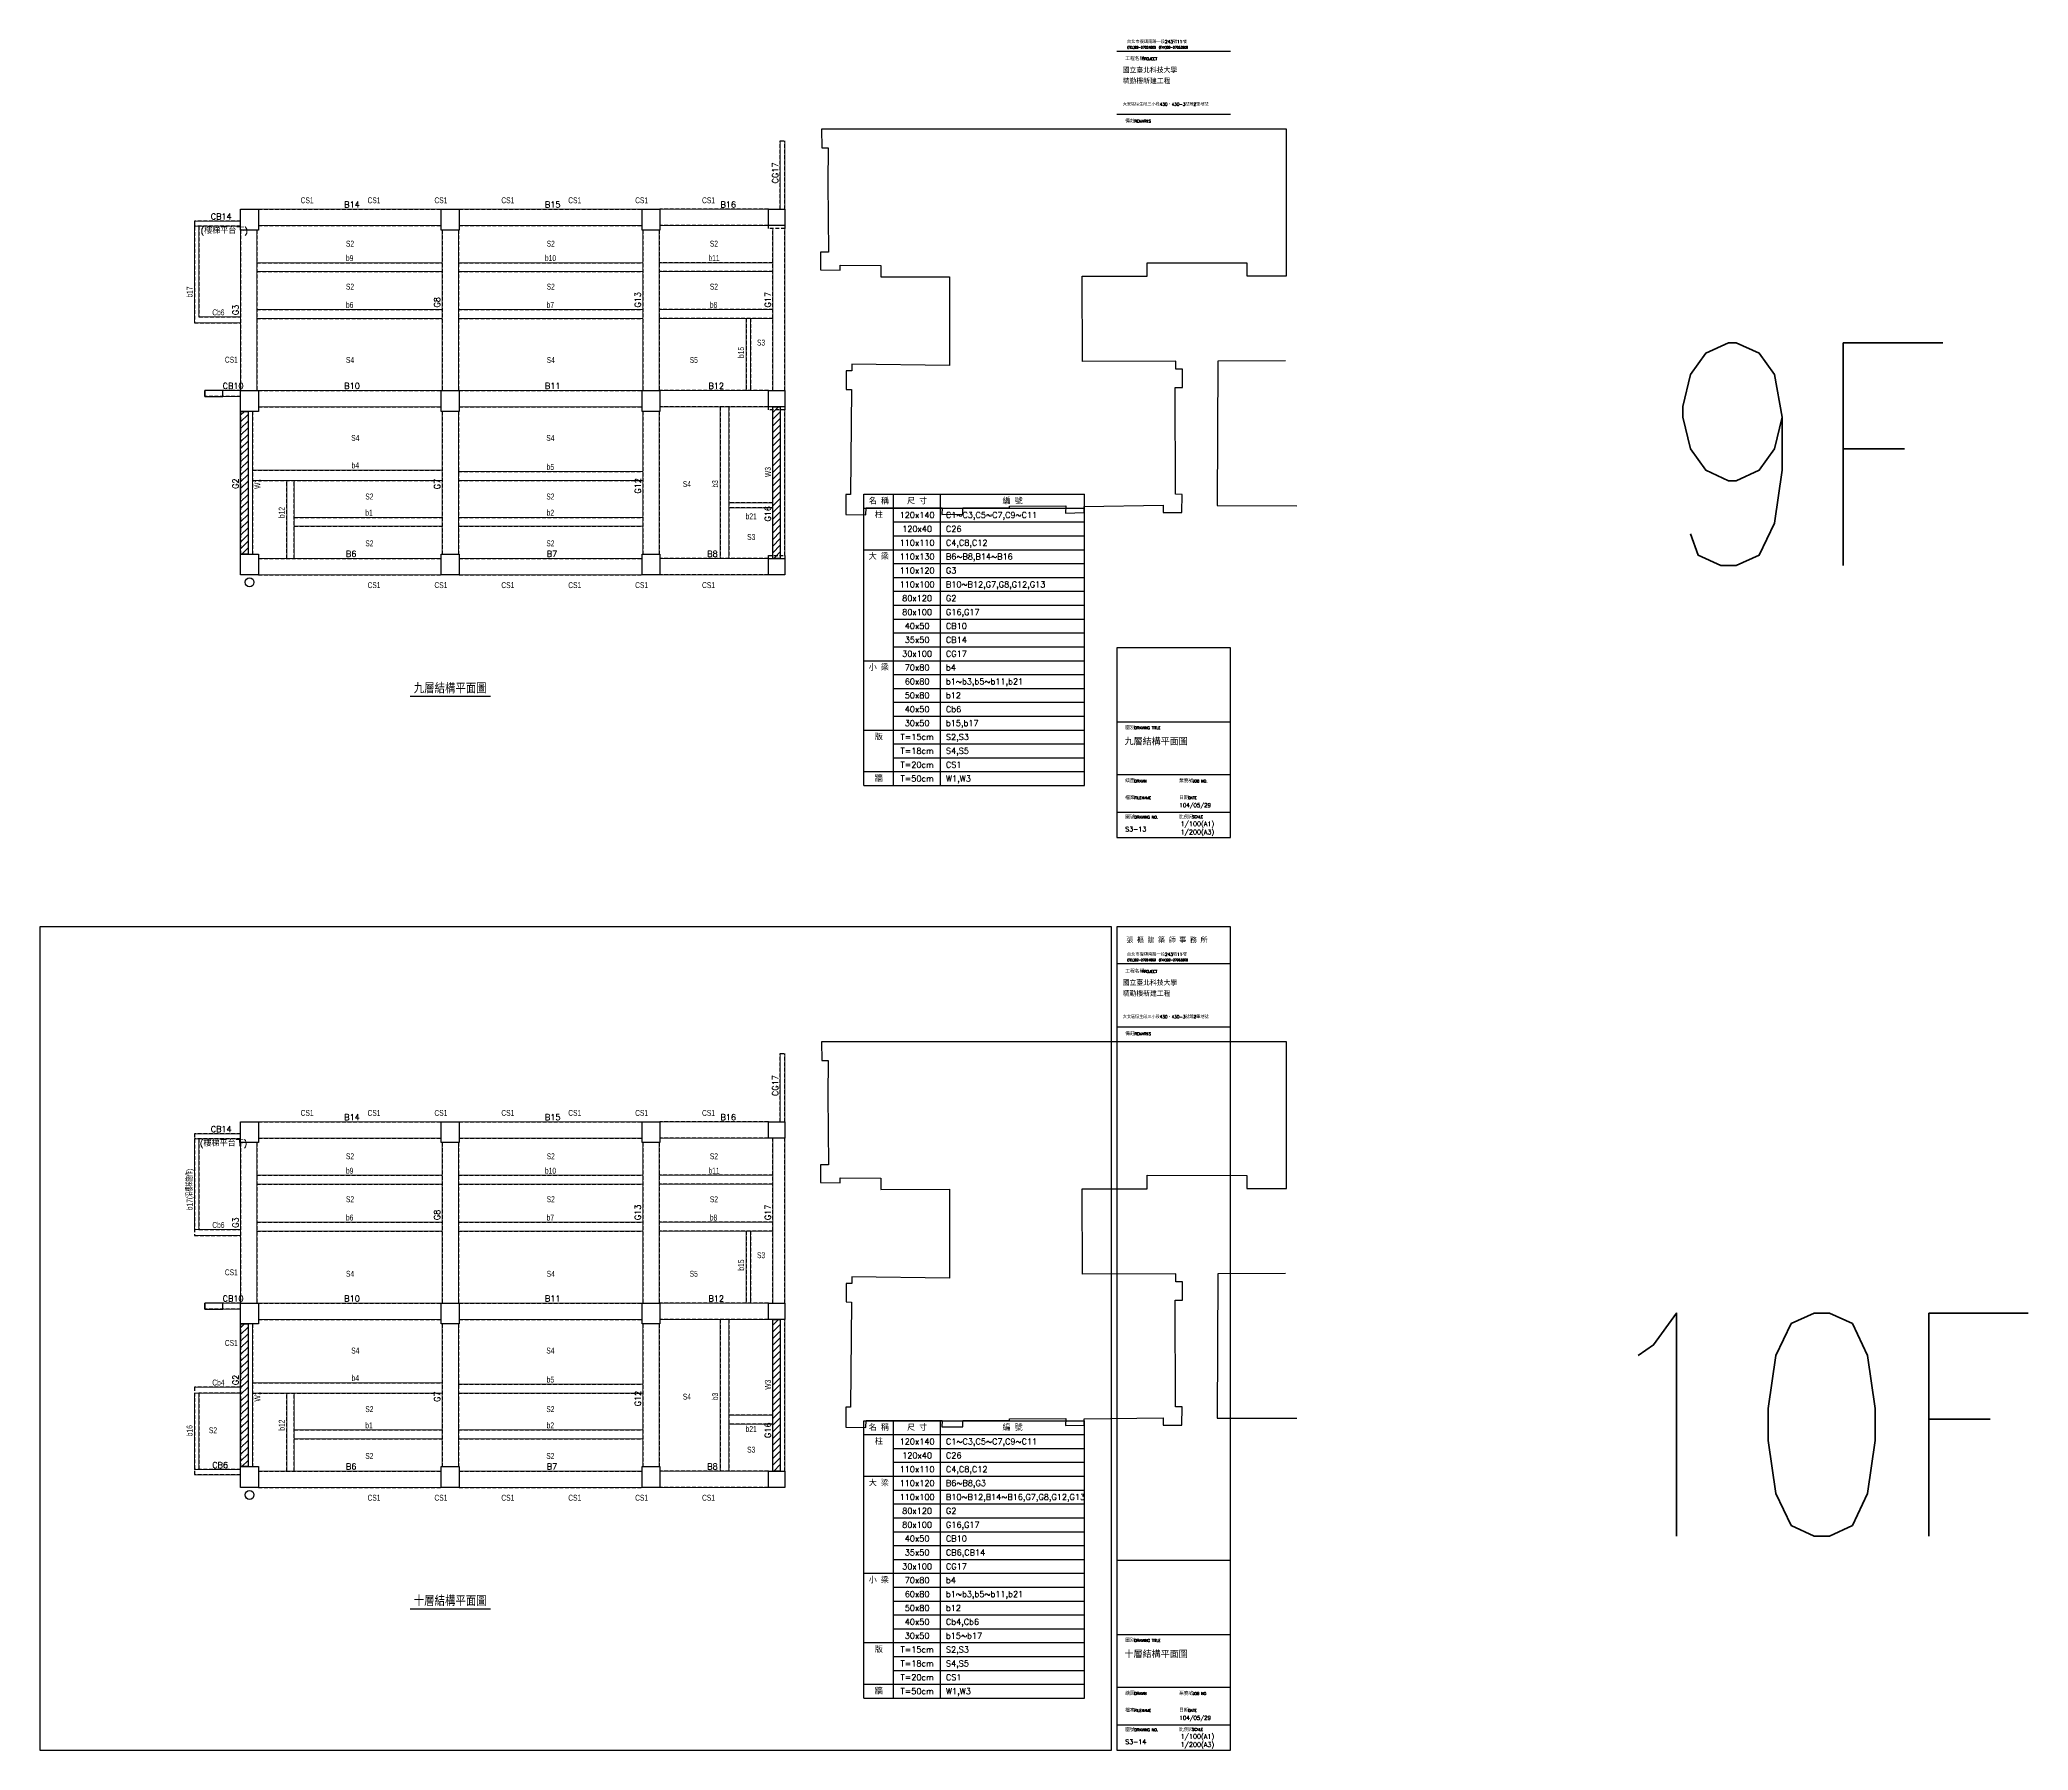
# Model space of a CAD drawing. Header units: millimetres. Extents: x 300 to 13675, y 37140 to 48648.
import ezdxf
from ezdxf.enums import TextEntityAlignment as Align

# ---------------------------------------------------------------- set-up
doc = ezdxf.new("R2010")
doc.units = ezdxf.units.MM
doc.header["$LTSCALE"] = 100
doc.linetypes.add('CENTER', pattern=[2, 1.25, -0.25, 0.25, -0.25])
doc.linetypes.add('HIDDEN', pattern=[0.375, 0.25, -0.125])
for name, color, linetype in [('0-BEAM01', 4, 'HIDDEN'), ('0-BEAM02', 241, 'HIDDEN'), ('0-COL', 2, 'Continuous'), ('0-COL0', 7, 'HIDDEN'), ('0-HATCH', 9, 'Continuous'), ('0-NOTES', 7, 'Continuous'), ('0-TEXT01', 4, 'Continuous'), ('0-TEXT02', 241, 'Continuous'), ('0-TEXTN', 4, 'Continuous'), ('0-TEXTS', 60, 'Continuous'), ('0-TEXTW', 3, 'Continuous'), ('0-WALL', 7, 'HIDDEN'), ('0-施工圖框$0$TEXT-圖框', 3, 'Continuous'), ('0-施工圖框$0$圖框', 7, 'Continuous'), ('CTEXT', 7, 'Continuous'), ('TEXT-標題', 3, 'Continuous'), ('TITLE', 7, 'Continuous')]:
    doc.layers.add(name, color=color, linetype=linetype)
for name, color, linetype, lineweight in [('RA-Beam-Edge2D', 65, 'Continuous', 15), ('RA-Beam-Name', 2, 'CENTER', 0), ('RA-Floor-Origin', 3, 'Continuous', 30)]:
    doc.layers.add(name, color=color, linetype=linetype, lineweight=lineweight)
doc.layers.add('鄰房', color=2, linetype='Continuous', plot=False)
doc.styles.add('0-施工圖框$0$TXT', font='romans.shx', dxfattribs={"bigfont": 'chineset.shx'})
doc.styles.add('3-AUCAD', font='aucad.shx', dxfattribs={"width": 0.67, "height": 30, "bigfont": 'single.shx'})
doc.styles.add('CHINA', font='romans.shx', dxfattribs={"width": 0.8, "bigfont": 'china.shx'})

msp = doc.modelspace()

# ---------------------------------------------------------------- hatches: boundary and pattern name
at = {"layer": '0-HATCH'}
h = msp.add_hatch(dxfattribs=at)
h.set_pattern_fill('ANSI31', color=256, scale=10, style=0)
h.set_pattern_definition([(45, (0.0002055277510066844, -56871.00525356651), (-22.45064030267288, 22.45064030267288), [])])
h.paths.add_polyline_path([(1700.778589799527, 45187.95020302811), (1650.778586580876, 45187.95020302811), (1650.778586580876, 46147.95013340989), (1700.778589799527, 46147.95013340989)])
h = msp.add_hatch(dxfattribs=at)
h.set_pattern_fill('ANSI31', color=256, scale=10, style=0)
h.set_pattern_definition([(45, (-30.00000118115622, -56871.005252136), (-22.45064030267288, 22.45064030267288), [])])
h.paths.add_polyline_path([(5280.778383150223, 45157.95012864152), (5230.778379931572, 45157.95012864152), (5230.778377380494, 46177.95013340989), (5280.778380599145, 46177.95013340989)])
h = msp.add_hatch(dxfattribs=at)
h.set_pattern_fill('ANSI31', color=256, scale=10, style=0)
h.set_pattern_definition([(45, (0.0002055876048530081, -63011.00525057822), (-22.45064030267288, 22.45064030267288), [])])
h.paths.add_polyline_path([(1700.77858985938, 39047.95020601641), (1650.77858664073, 39047.95020601641), (1650.77858664073, 40007.95013639818), (1700.77858985938, 40007.95013639818)])
h = msp.add_hatch(dxfattribs=at)
h.set_pattern_fill('ANSI31', color=256, scale=10, style=0)
h.set_pattern_definition([(45, (-30.00000112130238, -63011.0052491477), (-22.45064030267288, 22.45064030267288), [])])
h.paths.add_polyline_path([(5280.778383210077, 39017.95013162981), (5230.778379991426, 39017.95013162981), (5230.778377440348, 40037.95013639818), (5280.778380658999, 40037.95013639818)])

# ---------------------------------------------------------------- linework, layer by layer
at = {"layer": '0-BEAM01'}
for p, q in [((5280.778383079682, 47507.95012531013), (5280.778383139287, 47967.95012769431)), ((5280.778383139286, 47967.95012769173), (5310.778383130457, 47967.95012768784)), ((5310.778383079682, 47507.95012530365), (5310.778383139287, 47967.95012768784)), ((1770.778383079683, 47507.95013340989), (3000.778383079683, 47507.95013340989)), ((3120.778383079683, 47507.95013340989), (4350.778383079682, 47507.95013340989)), ((5200.778383079682, 47507.95012530365), (4470.778383079682, 47507.95012530365)), ((1650.776751815919, 47427.94990738906), (1340.776746451501, 47427.94990548171)), ((1650.776752034795, 47392.94990738906), (1340.776746670377, 47392.94990548171)), ((1650.778383079683, 47367.95013340989), (1650.778383079683, 46287.95013944138)), ((1760.778383079683, 47367.95013340989), (1760.778383079683, 46287.95013944138)), ((1770.778383079683, 47397.95013340989), (3000.778383079683, 47397.95013340989)), ((3005.778383079683, 47367.95013340989), (3005.778383079683, 46287.95013340989)), ((3115.778383079683, 47367.95013340989), (3115.778383079683, 46287.95013340989)), ((3120.778383079683, 47397.95013340989), (4350.778383079682, 47397.95013340989)), ((4355.778383079682, 47367.95013340989), (4355.778383079682, 46287.95013340989)), ((4465.778383079682, 47367.95013340989), (4465.778383079682, 46287.95013340989)), ((5200.778383079682, 47397.95012530365), (4470.778383079682, 47397.95012530365)), ((5230.778383079682, 46287.95013340988), (5230.778383079682, 47377.95013349239)), ((5310.778383079534, 46287.95013340988), (5310.778383068739, 47377.95013349239)), ((1650.778375390684, 46287.95013340988), (1410.799647871171, 46287.95013115878)), ((1770.778383079683, 46287.95013340989), (3000.778383079683, 46287.95013340989)), ((3120.778383079683, 46287.95013340989), (4350.778383079682, 46287.95013340989)), ((5200.778383079682, 46287.95013340988), (4470.778383079682, 46287.95013340988)), ((1650.7783757659, 46247.95013340988), (1410.799647871171, 46247.95013115878)), ((1650.778383079683, 46147.95013340989), (1650.778383079683, 45187.95012864152)), ((1730.778383079683, 46147.95013340989), (1730.778383079683, 45187.95012864152)), ((1770.778383079683, 46177.95013340989), (3000.778383079683, 46177.95013340989)), ((3005.778383079683, 46147.95013340989), (3005.778383079683, 45187.95012864152)), ((3115.778383079683, 46147.95013340989), (3115.778383079683, 45187.95012864152)), ((3120.778383079683, 46177.95013340989), (4350.778383079682, 46177.95013340989)), ((4355.778383079682, 46147.95013340989), (4355.778383079682, 45187.95012864152)), ((4465.778383079682, 46147.95013340989), (4465.778383079682, 45187.95012864152)), ((5200.778383079682, 46177.95013340988), (4470.778383079682, 46177.95013340988)), ((5230.778383139287, 45177.95012872402), (5230.778383139287, 46157.95013349239)), ((5310.778383128344, 45177.95012872402), (5310.778383068739, 46157.95013349239)), ((1770.778383143558, 45157.95012864152), (3000.778383143559, 45157.95012765942)), ((3120.778383079683, 45157.95012773521), (4350.778383079682, 45157.95012773521)), ((5200.778383093871, 45157.95012864151), (4470.778383034266, 45157.95012822712)), ((1770.778383079683, 45047.95012864152), (3000.778383079683, 45047.95012765942)), ((3120.778383079683, 45047.95012773521), (4350.778383079682, 45047.95012773521)), ((5200.778383139287, 45047.95012864151), (4470.778383079682, 45047.95012822712)), ((5280.778383079682, 41367.95012539949), (5280.778383139287, 41827.95012778368)), ((5280.778383139286, 41827.95012778109), (5310.778383130457, 41827.9501277772)), ((5310.778383079682, 41367.95012539301), (5310.778383139287, 41827.9501277772)), ((1770.778383079683, 41367.95013349925), (3000.778383079683, 41367.95013349925)), ((3120.778383079683, 41367.95013349925), (4350.778383079682, 41367.95013349925)), ((5200.778383079682, 41367.95012539301), (4470.778383079682, 41367.95012539301)), ((1650.77673751465, 41287.94990652476), (1340.776732150232, 41287.94990461741)), ((1650.776737733526, 41252.94990652476), (1340.776732369108, 41252.94990461741)), ((1650.778383079683, 41227.95013349925), (1650.778383079683, 40147.95013953075)), ((1760.778383079683, 41227.95013349925), (1760.778383079683, 40147.95013953075)), ((1770.778383079683, 41257.95013349925), (3000.778383079683, 41257.95013349925)), ((3005.778383079683, 41227.95013349925), (3005.778383079683, 40147.95013349925)), ((3115.778383079683, 41227.95013349925), (3115.778383079683, 40147.95013349925)), ((3120.778383079683, 41257.95013349925), (4350.778383079682, 41257.95013349925)), ((4355.778383079682, 41227.95013349925), (4355.778383079682, 40147.95013349925)), ((4465.778383079682, 41227.95013349925), (4465.778383079682, 40147.95013349925)), ((5200.778383079682, 41257.95012539301), (4470.778383079682, 41257.95012539301)), ((5230.778383079682, 40147.95013349925), (5230.778383079682, 41257.95012539301)), ((5310.778383079682, 40147.95013349925), (5310.778383079682, 41257.95012539301)), ((1650.778383079682, 40147.95013349925), (1410.79965556017, 40147.95013124814)), ((1770.778383079683, 40147.95013349925), (3000.778383079683, 40147.95013349925)), ((3120.778383079683, 40147.95013349925), (4350.778383079682, 40147.95013349925)), ((5200.778383079682, 40147.95013349925), (4470.778383079682, 40147.95013349925)), ((1650.778383454898, 40107.95013349925), (1410.79965556017, 40107.95013124814)), ((1650.778383079683, 40007.95013349925), (1650.778383079683, 39047.95012873088)), ((1730.778383079683, 40007.95013349925), (1730.778383079683, 39047.95012873088)), ((1770.778383079683, 40037.95013349925), (3000.778383079683, 40037.95013349925)), ((3005.778383079683, 40007.95013349925), (3005.778383079683, 39047.95012873088)), ((3115.778383079683, 40007.95013349925), (3115.778383079683, 39047.95012873088)), ((3120.778383079683, 40037.95013349925), (4350.778383079682, 40037.95013349925)), ((4355.778383079682, 40007.95013349925), (4355.778383079682, 39047.95012873088)), ((4465.778383079682, 40007.95013349925), (4465.778383079682, 39047.95012873088)), ((5200.778383079682, 40037.95013349925), (4470.778383079682, 40037.95013349925)), ((5230.778383139287, 39017.95012873087), (5230.778383139287, 40037.95013349925)), ((5310.778383139287, 39017.95012873087), (5310.778383139287, 40037.95013349925)), ((1650.778401982235, 39027.95010679636), (1340.778396617817, 39027.95010870371)), ((1650.778401732091, 38992.95010679636), (1340.778396367673, 38992.95010870371)), ((1770.778383143558, 39017.95012873088), (3000.778383143559, 39017.95012774879)), ((3120.778383079683, 39017.95012782457), (4350.778383079682, 39017.95012782457)), ((5200.778383093871, 39017.95012873087), (4470.778383034266, 39017.95012831648)), ((1770.778383079683, 38907.95012873088), (3000.778383079683, 38907.95012774879)), ((3120.778383079683, 38907.95012782457), (4350.778383079682, 38907.95012782457)), ((5200.778383139287, 38907.95012873087), (4470.778383079682, 38907.95012831648))]:
    msp.add_line(p, q, dxfattribs=at)
at = {"layer": '0-BEAM02'}
for p, q in [((1340.776745918905, 47427.94990548171), (1340.776745918905, 46742.94225760072)), ((1370.776745918905, 47392.9499056663), (1370.776745918905, 46782.94302693073)), ((1760.778383079682, 47147.95007142107), (3005.778383079683, 47147.95007142104)), ((1760.778383079682, 47087.95007142107), (3005.778383079683, 47087.95007142104)), ((3115.778383079683, 47147.9500714211), (4355.778383079682, 47147.95007142104)), ((3115.778383079683, 47087.9500714211), (4355.778383079682, 47087.95007142104)), ((5230.778383020077, 47147.95007142104), (4465.778383079682, 47147.95007142104)), ((5230.778383020077, 47087.95007142104), (4465.778383079682, 47087.95007142104)), ((1760.778383079683, 46832.95007905045), (3005.778383079683, 46832.95007905044)), ((3115.778383079683, 46832.95007905043), (4355.778383079682, 46832.95007905044)), ((5230.778383079681, 46832.9500790505), (4465.778383079682, 46832.95007905047)), ((1340.776745918905, 46742.94225760072), (1650.779152200088, 46742.95007905047)), ((1370.776745918905, 46782.94302693073), (1650.778126444279, 46782.95007903731)), ((1760.778383079683, 46772.95007905047), (3005.778383079683, 46772.95007905047)), ((3115.778383079683, 46772.95007905047), (4355.778383079682, 46772.95007905047)), ((5230.778383079682, 46772.9500790505), (4465.778383079682, 46772.95007905047)), ((5050.778393927728, 46772.95007905049), (5050.778393927728, 46287.95013340988)), ((5080.778393927729, 46772.95007905049), (5080.778393927727, 46287.95013340988)), ((4875.77839291949, 46177.95013340989), (4875.778393498506, 45157.95012615834)), ((4935.77839291949, 46177.95013340988), (4935.778393498507, 45157.95012611043)), ((1730.778384510186, 45752.95012815665), (3005.778383079683, 45752.95012815658)), ((3115.778383079683, 45742.95012815664), (4355.778383079682, 45742.95012815658)), ((1730.778384510186, 45682.9501281566), (3005.778383079683, 45682.95012815658)), ((1960.780067685758, 45157.95012848981), (1960.780067685757, 45682.95012815659)), ((2010.780067685758, 45157.95012844989), (2010.780067685757, 45682.95012815659)), ((3115.778383079683, 45682.95012815661), (4355.778383079682, 45682.95012815657)), ((5230.778139749873, 45533.45011147537), (4935.778346320639, 45533.45011147537)), ((5230.778186699824, 45499.45013913192), (4935.77839330465, 45499.45013913192)), ((2010.780067685758, 45434.61680014525), (3005.778383079683, 45434.61680014525)), ((2010.780067685758, 45374.61680014526), (3005.778383079683, 45374.61680014528)), ((3115.778383079683, 45434.61680014523), (4355.778383079682, 45434.61680014526)), ((3115.778383079683, 45374.61680014526), (4355.778383079682, 45374.61680014528)), ((1340.776745918905, 41287.94990461742), (1340.776745918905, 40602.94225769008)), ((1370.776745918905, 41252.94990480199), (1370.776745918905, 40642.94302702009)), ((1760.778383079683, 41007.95007151044), (3005.778383079682, 41007.95007151041)), ((1760.778383079683, 40947.95007151044), (3005.778383079682, 40947.9500715104)), ((3115.778383079683, 41007.95007151046), (4355.778383079682, 41007.9500715104)), ((3115.778383079683, 40947.95007151046), (4355.778383079682, 40947.9500715104)), ((5230.778383020077, 41007.95007151041), (4465.778383079682, 41007.95007151041)), ((5230.778383020077, 40947.95007151041), (4465.778383079682, 40947.95007151041)), ((1760.778383079683, 40692.95007913981), (3005.778383079683, 40692.95007913979)), ((3115.778383079683, 40692.95007913981), (4355.778383079682, 40692.95007913979)), ((5230.778383079681, 40692.95007913986), (4465.778383079682, 40692.95007913984)), ((1340.776745918905, 40602.94225769008), (1650.779152200088, 40602.95007913983)), ((1370.776745918905, 40642.94302702009), (1650.778126444279, 40642.95007912668)), ((1760.778383079683, 40632.95007913984), (3005.778383079683, 40632.95007913982)), ((3115.778383079683, 40632.95007913984), (4355.778383079682, 40632.95007913982)), ((5230.778383079682, 40632.95007913986), (4465.778383079682, 40632.95007913984)), ((5050.778393927728, 40632.95007913986), (5050.778393927728, 40147.95013349925)), ((5080.778393927729, 40632.95007913986), (5080.778393927727, 40147.95013349925)), ((4875.77839291949, 40037.95013349925), (4875.778393498506, 39017.95012624769)), ((4935.778392919489, 40037.95013349925), (4935.778393498507, 39017.95012619979)), ((1730.778384510186, 39612.95012824601), (3005.778383079683, 39612.95012824594)), ((3115.778383079683, 39602.950128246), (4355.778383079682, 39602.95012824594)), ((1650.778383079683, 39582.95012824597), (1340.778403643285, 39582.95009611642)), ((1340.778403643285, 39582.95009611643), (1340.778395561104, 38992.95010870371)), ((1370.778403183979, 39542.95009927671), (1370.778395956283, 39027.95010851914)), ((1650.778387293395, 39542.95012824597), (1370.778403183979, 39542.95009927671)), ((1730.778384510186, 39542.95012824597), (3005.778383079683, 39542.95012824595)), ((1960.780067685758, 39017.95012857917), (1960.780067685757, 39542.95012824595)), ((2010.780067685758, 39017.95012853925), (2010.780067685757, 39542.95012824595)), ((3115.778383079683, 39542.95012824597), (4355.778383079682, 39542.95012824594)), ((5230.778187477516, 39393.45012157832), (4935.778393943011, 39393.45012157832)), ((5230.778187477516, 39333.45012157832), (4935.778393977071, 39333.45012157832)), ((2010.780067685758, 39294.61680023461), (3005.778383079683, 39294.61680023462)), ((2010.780067685758, 39234.61680023462), (3005.778383079683, 39234.61680023463)), ((3115.778383079683, 39294.61680023459), (4355.778383079682, 39294.61680023462)), ((3115.778383079683, 39234.61680023462), (4355.778383079682, 39234.61680023464))]:
    msp.add_line(p, q, dxfattribs=at)
at = {"layer": '0-COL'}
for p, q in [((1410.799647871171, 46247.95013054886), (1410.799647871171, 46287.95013054886)), ((1530.799700263655, 46287.95013340988), (1410.799700263655, 46287.95013054886)), ((1410.799700263655, 46287.95013054886), (1410.799700263655, 46247.95013054886)), ((1530.799700263655, 46247.95013054886), (1530.799700263655, 46287.95013340988)), ((1410.799700263655, 46247.95013054886), (1530.799700263655, 46247.95013054886)), ((1530.778412583983, 40147.95013349925), (1410.778412583983, 40147.95013063822)), ((1410.778412583983, 40147.95013063822), (1410.778412583983, 40107.95013063822)), ((1410.79965556017, 40107.95013063822), (1410.79965556017, 40147.95013063822)), ((1530.778412583983, 40107.95013063822), (1530.778412583983, 40147.95013349925)), ((1410.778412583983, 40107.95013063822), (1530.778412583983, 40107.95013063822))]:
    msp.add_line(p, q, dxfattribs=at)
for points in [[(1770.778383079683, 47367.95013340989), (1650.778383079683, 47367.95013340989), (1650.778383079683, 47507.95013340989), (1770.778383079683, 47507.95013340989)], [(3120.778383079683, 47367.95013340989), (3000.778383079683, 47367.95013340989), (3000.778383079683, 47507.95013340989), (3120.778383079683, 47507.95013340989)], [(4470.778383079682, 47367.95013340989), (4350.778383079682, 47367.95013340989), (4350.778383079682, 47507.95013340989), (4470.778383079682, 47507.95013340989)], [(1770.778383079683, 46147.95013340989), (1650.778383079683, 46147.95013340989), (1650.778383079683, 46287.95013340989), (1770.778383079683, 46287.95013340989)], [(3120.778383079683, 46147.95013340989), (3000.778383079683, 46147.95013340989), (3000.778383079683, 46287.95013340989), (3120.778383079683, 46287.95013340989)], [(4470.778383079682, 46147.95013340989), (4350.778383079682, 46147.95013340989), (4350.778383079682, 46287.95013340989), (4470.778383079682, 46287.95013340989)], [(1770.778383079683, 45047.95012864152), (1650.778383079683, 45047.95012864152), (1650.778383079683, 45187.95012864152), (1770.778383079683, 45187.95012864152)], [(3120.778383079683, 45047.95012864152), (3000.778383079683, 45047.95012864152), (3000.778383079683, 45187.95012864152), (3120.778383079683, 45187.95012864152)], [(4470.778383079682, 45047.95012864152), (4350.778383079682, 45047.95012864152), (4350.778383079682, 45187.95012864152), (4470.778383079682, 45187.95012864152)], [(1770.778383079683, 41227.95013349925), (1650.778383079683, 41227.95013349925), (1650.778383079683, 41367.95013349925), (1770.778383079683, 41367.95013349925)], [(3120.778383079683, 41227.95013349925), (3000.778383079683, 41227.95013349925), (3000.778383079683, 41367.95013349925), (3120.778383079683, 41367.95013349925)], [(4470.778383079682, 41227.95013349925), (4350.778383079682, 41227.95013349925), (4350.778383079682, 41367.95013349925), (4470.778383079682, 41367.95013349925)], [(1770.778383079683, 40007.95013349925), (1650.778383079683, 40007.95013349925), (1650.778383079683, 40147.95013349925), (1770.778383079683, 40147.95013349925)], [(3120.778383079683, 40007.95013349925), (3000.778383079683, 40007.95013349925), (3000.778383079683, 40147.95013349925), (3120.778383079683, 40147.95013349925)], [(4470.778383079682, 40007.95013349925), (4350.778383079682, 40007.95013349925), (4350.778383079682, 40147.95013349925), (4470.778383079682, 40147.95013349925)], [(1770.778383079683, 38907.95012873088), (1650.778383079683, 38907.95012873088), (1650.778383079683, 39047.95012873088), (1770.778383079683, 39047.95012873088)], [(3120.778383079683, 38907.95012873088), (3000.778383079683, 38907.95012873088), (3000.778383079683, 39047.95012873088), (3120.778383079683, 39047.95012873088)], [(4470.778383079682, 38907.95012873088), (4350.778383079682, 38907.95012873088), (4350.778383079682, 39047.95012873088), (4470.778383079682, 39047.95012873088)]]:
    msp.add_lwpolyline(points, close=True, dxfattribs=at)
for points in [[(5200.778383079682, 47397.95012530365), (5200.778383079682, 47507.95012530365), (5310.778383079682, 47507.95012530365), (5310.778383079682, 47397.95012530365), (5200.778383079682, 47397.95012530365)], [(5200.778383377706, 46177.95013340988), (5200.778383377706, 46287.95013340988), (5310.778383377706, 46287.95013340988), (5310.778383377706, 46177.95013340988), (5200.778383377706, 46177.95013340988)], [(5200.778383139287, 45047.95012864152), (5200.778383139287, 45157.95012864152), (5310.778383139287, 45157.95012864152), (5310.778383139287, 45047.95012864152), (5200.778383139287, 45047.95012864152)], [(5200.778383079682, 41257.95012539302), (5200.778383079682, 41367.95012539302), (5310.778383079682, 41367.95012539302), (5310.778383079682, 41257.95012539302), (5200.778383079682, 41257.95012539302)], [(5200.778383079682, 40037.95013349925), (5200.778383079682, 40147.95013349925), (5310.778383079682, 40147.95013349925), (5310.778383079682, 40037.95013349925), (5200.778383079682, 40037.95013349925)], [(5200.778383199141, 38907.95013162981), (5200.778383199141, 39017.95013162981), (5310.778383199141, 39017.95013162981), (5310.778383199141, 38907.95013162981), (5200.778383199141, 38907.95013162981)]]:
    msp.add_lwpolyline(points, dxfattribs=at)
at = {"layer": '0-COL0'}
for points in [[(5200.778383068739, 47377.95013349239), (5200.778383079682, 47507.95012530365), (5310.778383079682, 47507.95012530365), (5310.778383068739, 47377.95013349239), (5200.778383068739, 47377.95013349239)], [(5200.778383068739, 46157.95013349239), (5200.778383377706, 46287.95013340988), (5310.778383079682, 46287.95013340988), (5310.778383068739, 46157.95013349239), (5200.778383068739, 46157.95013349239)], [(5200.778383139287, 45047.95012864152), (5200.778383128344, 45177.95012872402), (5310.778383128344, 45177.95012872402), (5310.778383139287, 45047.95012864152), (5200.778383139287, 45047.95012864152)]]:
    msp.add_lwpolyline(points, dxfattribs=at)
at = {"layer": '0-NOTES'}
for p, q in [((5843.752125758627, 43630.44242517772), (5843.75212575854, 45590.44242470055)), ((5843.75212575854, 45590.44242470055), (7327.558321214653, 45590.44242470055)), ((5843.75212575854, 45497.10909136724), (7327.558321214653, 45497.10909136724)), ((6043.434247615405, 43630.44242517772), (6043.434247615319, 45590.44242470055)), ((6359.232813632938, 43630.44242517772), (6359.23281363291, 45590.44242470055)), ((7327.558321214601, 43630.44242516315), (7327.558321214653, 45590.44242470055)), ((5843.752125758519, 45217.10909136407), (7327.558321214646, 45217.10909136407)), ((5843.752125758519, 44470.44242462617), (7327.558321214588, 44470.44242462617)), ((5843.752125758403, 44003.77575793029), (7327.558321214487, 44003.77575792981)), ((5843.752125758422, 43723.77575779656), (7327.558321214506, 43723.77575779608)), ((5843.752125758627, 43630.44242517772), (7327.558321214594, 43630.4424251777)), ((5843.752125758627, 37490.44242526708), (5843.752125758533, 39357.10909135098)), ((5843.752125758533, 39357.10909135098), (7327.558321214646, 39357.10909135098)), ((6043.434247615405, 37490.44242526708), (6043.434247615312, 39357.10909135098)), ((6359.232813632938, 37490.44242526708), (6359.232813632902, 39357.10909135098)), ((7327.558321214601, 37490.44242525251), (7327.558321214646, 39357.10909135098)), ((5843.752125758533, 39263.77575801767), (7327.558321214646, 39263.77575801767)), ((5843.752125758511, 38983.7757580145), (7327.558321214638, 38983.7757580145)), ((5843.752125758519, 38330.44242471553), (7327.558321214588, 38330.44242471553)), ((5843.752125758403, 37863.77575801966), (7327.558321214487, 37863.77575801918)), ((5843.752125758422, 37583.77575788592), (7327.558321214506, 37583.77575788544)), ((5843.752125758627, 37490.44242526708), (7327.558321214594, 37490.44242526707))]:
    msp.add_line(p, q, dxfattribs=at)
at = {"layer": '0-NOTES', "color": 3}
for p, q in [((6043.434247615402, 45403.77575800147), (7327.558321214744, 45403.77575800147)), ((6043.434247615406, 45310.44242468277), (7327.558321214748, 45310.44242468277)), ((6043.434247615347, 45123.77575792513), (7327.558321214634, 45123.77575792513)), ((6043.4342476153, 45030.44242463124), (7327.558321214634, 45030.44242463124)), ((6043.434247615335, 44937.10909119231), (7327.558321214622, 44937.10909119231)), ((6043.434247615288, 44843.77575789842), (7327.558321214622, 44843.77575789842)), ((6043.434247615227, 44750.44242460452), (7327.558321214568, 44750.44242460452)), ((6043.434247615194, 44657.10909131063), (7327.558321214536, 44657.10909131063)), ((6043.434247615237, 44563.7757579684), (7327.558321214578, 44563.7757579684)), ((6043.434247615308, 44377.10909128394), (7327.558321214649, 44377.10909128394)), ((6043.434247615319, 44283.7757579417), (7327.55832121466, 44283.7757579417)), ((6043.434247615337, 44190.44242459055), (7327.558321214678, 44190.44242459055)), ((6043.434247615362, 44097.10909123939), (7327.558321214704, 44097.10909123939)), ((6043.434247615298, 43910.4424246302), (7327.558321214552, 43910.44242463019)), ((6043.434247615296, 43817.10909133057), (7327.55832121455, 43817.10909133056)), ((6043.434247615467, 39170.4424246519), (7327.558321214809, 39170.4424246519)), ((6043.434247615399, 39077.1090913332), (7327.55832121474, 39077.1090913332)), ((6043.43424761534, 38890.44242457557), (7327.558321214627, 38890.44242457557)), ((6043.434247615292, 38797.10909128167), (7327.558321214627, 38797.10909128167)), ((6043.434247615291, 38703.77575798778), (7327.558321214626, 38703.77575798778)), ((6043.434247615227, 38610.44242469389), (7327.558321214568, 38610.44242469389)), ((6043.434247615194, 38517.10909139999), (7327.558321214536, 38517.10909139999)), ((6043.434247615237, 38423.77575805777), (7327.558321214578, 38423.77575805777)), ((6043.434247615308, 38237.1090913733), (7327.558321214649, 38237.1090913733)), ((6043.434247615319, 38143.77575803106), (7327.55832121466, 38143.77575803106)), ((6043.434247615337, 38050.44242467991), (7327.558321214678, 38050.44242467991)), ((6043.434247615362, 37957.10909132876), (7327.558321214704, 37957.10909132876)), ((6043.434247615298, 37770.44242471956), (7327.558321214552, 37770.44242471955)), ((6043.434247615296, 37677.10909141994), (7327.55832121455, 37677.10909141992))]:
    msp.add_line(p, q, dxfattribs=at)
at = {"layer": '0-WALL', "color": 40, "linetype": 'Continuous'}
for points in [[(1700.778589799527, 45187.95020302811), (1650.778586580876, 45187.95020302811), (1650.778586580876, 46147.95013340989), (1700.778589799527, 46147.95013340989)], [(5280.778383150223, 45157.95012864152), (5230.778379931572, 45157.95012864152), (5230.778377380494, 46177.95013340989), (5280.778380599145, 46177.95013340989)], [(1700.77858985938, 39047.95020601641), (1650.77858664073, 39047.95020601641), (1650.77858664073, 40007.95013639818), (1700.77858985938, 40007.95013639818)], [(5280.778383210077, 39017.95013162981), (5230.778379991426, 39017.95013162981), (5230.778377440348, 40037.95013639818), (5280.778380658999, 40037.95013639818)]]:
    msp.add_lwpolyline(points, close=True, dxfattribs=at)
at = {"layer": '0-施工圖框$0$圖框', "color": 1}
for p, q in [((8310.000024596713, 48570.00003712901), (7544.147236793338, 48570.00003712901)), ((8310.000024596713, 48145.00003713519), (7544.147236793338, 48145.00003713519)), ((7544.147236793298, 44555.93289674905), (7544.147236793377, 43280.00003720598)), ((8310.000024596713, 44555.93289674906), (7544.147236793298, 44555.93289674906)), ((8310.000024596753, 43280.00003720598), (8310.000024596713, 44555.93289674905)), ((8310.000024596753, 44055.93289675633), (7544.147236793377, 44055.93289675633)), ((8310.000024596753, 43702.64175492863), (7544.147236793377, 43702.64175492863)), ((8310.000024596753, 43449.13292814777), (7544.147236793377, 43449.13292814777)), ((7544.147236793377, 43280.00003720598), (8310.000024596753, 43280.00003720598)), ((8310.000024596713, 42680.00003721472), (7544.147236793338, 42680.00003721472)), ((7544.147236793338, 42680.00003721472), (7544.147236793422, 38415.93289683841)), ((8310.000024596797, 38415.93289683841), (8310.000024596713, 42680.00003721472)), ((8310.000024596713, 42430.00003721836), (7544.147236793338, 42430.00003721836)), ((8310.000024596713, 42005.00003722455), (7544.147236793338, 42005.00003722455)), ((7544.147236793298, 38415.93289683841), (7544.147236793377, 37140.00003729534)), ((8310.000024596713, 38415.93289683841), (7544.147236793298, 38415.93289683841)), ((8310.000024596753, 37140.00003729534), (8310.000024596713, 38415.93289683841)), ((8310.000024596753, 37915.93289684569), (7544.147236793377, 37915.93289684569)), ((8310.000024596753, 37562.64175501799), (7544.147236793377, 37562.64175501799)), ((8310.000024596753, 37309.13292823712), (7544.147236793377, 37309.13292823712)), ((7544.147236793377, 37140.00003729534), (8310.000024596753, 37140.00003729534))]:
    msp.add_line(p, q, dxfattribs=at)
at = {"layer": 'Defpoints'}
msp.add_lwpolyline([(300.0000236642663, 37140.00003729534), (7508.419288277732, 37140.00003729534), (7508.419288277732, 42680.00003721472), (300.0000236642663, 42680.00003721472)], close=True, dxfattribs=at)
at = {"layer": 'RA-Beam-Edge2D'}
for p, q in [((5280.778383079682, 47507.95012531013), (5280.778383139287, 47967.95012769431)), ((5310.778383079682, 47507.95012530365), (5310.778383139287, 47967.95012768784)), ((1770.778383079683, 47507.95013340989), (3000.778383079683, 47507.95013340989)), ((3120.778383079683, 47507.95013340989), (4350.778383079682, 47507.95013340989)), ((4470.778383079682, 47507.95012530365), (5200.778383079682, 47507.95012530365)), ((1340.776746451501, 47427.94990548171), (1650.776751815919, 47427.94990738906)), ((1340.776745918905, 46742.94225760072), (1340.776745918905, 47427.94990548171)), ((1340.776746670377, 47392.94990548171), (1650.776752034795, 47392.94990738906)), ((1370.776745918905, 46782.94302693073), (1370.776745918905, 47392.9499056663)), ((1650.778383079683, 46287.95013944138), (1650.778383079683, 47367.95013340989)), ((1760.778383079683, 46287.95013944138), (1760.778383079683, 47367.95013340989)), ((1770.778383079683, 47397.95013340989), (3000.778383079683, 47397.95013340989)), ((3005.778383079683, 46287.95013340989), (3005.778383079683, 47367.95013340989)), ((3115.778383079683, 46287.95013340989), (3115.778383079683, 47367.95013340989)), ((3120.778383079683, 47397.95013340989), (4350.778383079682, 47397.95013340989)), ((4355.778383079682, 46287.95013340989), (4355.778383079682, 47367.95013340989)), ((4465.778383079682, 46287.95013340989), (4465.778383079682, 47367.95013340989)), ((4470.778383079682, 47397.95012530365), (5200.778383079682, 47397.95012530365)), ((5230.778383079682, 46287.95013340988), (5230.778383079682, 47377.95013349239)), ((5310.778383079534, 46287.95013340988), (5310.778383068739, 47377.95013349239)), ((1760.778383079682, 47147.95007142107), (3005.778383079683, 47147.95007142104)), ((1760.778383079682, 47087.95007142107), (3005.778383079683, 47087.95007142104)), ((3115.778383079683, 47147.9500714211), (4355.778383079682, 47147.95007142104)), ((3115.778383079683, 47087.9500714211), (4355.778383079682, 47087.95007142104)), ((4465.778383079682, 47147.95007142104), (5230.778383020077, 47147.95007142104)), ((4465.778383079682, 47087.95007142104), (5230.778383020077, 47087.95007142104)), ((1760.778383079683, 46832.95007905045), (3005.778383079683, 46832.95007905044)), ((3115.778383079683, 46832.95007905043), (4355.778383079682, 46832.95007905044)), ((4465.778383079682, 46832.95007905047), (5230.778383079681, 46832.9500790505)), ((1340.776745918905, 46742.94225760072), (1650.779152200088, 46742.95007905047)), ((1370.776745918905, 46782.94302693073), (1650.778126444279, 46782.95007903731)), ((1760.778383079683, 46772.95007905047), (3005.778383079683, 46772.95007905047)), ((3115.778383079683, 46772.95007905047), (4355.778383079682, 46772.95007905047)), ((4465.778383079682, 46772.95007905047), (5230.778383079682, 46772.9500790505)), ((5050.778393927728, 46287.95013340988), (5050.778393927728, 46772.95007905049)), ((5080.778393927727, 46287.95013340988), (5080.778393927729, 46772.95007905049)), ((1410.799647871171, 46287.95013115878), (1650.778375390684, 46287.95013340988)), ((1770.778383079683, 46287.95013340989), (3000.778383079683, 46287.95013340989)), ((3120.778383079683, 46287.95013340989), (4350.778383079682, 46287.95013340989)), ((4470.778383079682, 46287.95013340988), (5200.778383079682, 46287.95013340988)), ((1410.799647871171, 46247.95013115878), (1650.7783757659, 46247.95013340988)), ((1650.778383079683, 45187.95012864152), (1650.778383079683, 46147.95013340989)), ((1730.778383079683, 45187.95012864152), (1730.778383079683, 46147.95013340989)), ((1770.778383079683, 46177.95013340989), (3000.778383079683, 46177.95013340989)), ((3005.778383079683, 45187.95012864152), (3005.778383079683, 46147.95013340989)), ((3115.778383079683, 45187.95012864152), (3115.778383079683, 46147.95013340989)), ((3120.778383079683, 46177.95013340989), (4350.778383079682, 46177.95013340989)), ((4355.778383079682, 45187.95012864152), (4355.778383079682, 46147.95013340989)), ((4465.778383079682, 45187.95012864152), (4465.778383079682, 46147.95013340989)), ((4470.778383079682, 46177.95013340988), (5200.778383079682, 46177.95013340988)), ((4875.778393498506, 45157.95012615834), (4875.77839291949, 46177.95013340989)), ((4935.778393498507, 45157.95012611043), (4935.77839291949, 46177.95013340988)), ((5230.778383139287, 45177.95012872402), (5230.778383139287, 46157.95013349239)), ((5310.778383128344, 45177.95012872402), (5310.778383068739, 46157.95013349239)), ((1730.778384510186, 45752.95012815665), (3005.778383079683, 45752.95012815658)), ((3115.778383079683, 45742.95012815664), (4355.778383079682, 45742.95012815658)), ((1730.778384510186, 45682.9501281566), (3005.778383079683, 45682.95012815658)), ((1960.780067685758, 45157.95012848981), (1960.780067685757, 45682.95012815659)), ((2010.780067685758, 45157.95012844989), (2010.780067685757, 45682.95012815659)), ((3115.778383079683, 45682.95012815661), (4355.778383079682, 45682.95012815657)), ((4935.778346320639, 45533.45011147537), (5230.778139749873, 45533.45011147537)), ((4935.77839330465, 45499.45013913192), (5230.778186699824, 45499.45013913192)), ((2010.780067685758, 45434.61680014525), (3005.778383079683, 45434.61680014525)), ((2010.780067685758, 45374.61680014526), (3005.778383079683, 45374.61680014528)), ((3115.778383079683, 45434.61680014523), (4355.778383079682, 45434.61680014526)), ((3115.778383079683, 45374.61680014526), (4355.778383079682, 45374.61680014528)), ((1770.778383143558, 45157.95012864152), (3000.778383143559, 45157.95012765942)), ((3120.778383079683, 45157.95012773521), (4350.778383079682, 45157.95012773521)), ((4470.778383034266, 45157.95012822712), (5200.778383093871, 45157.95012864151)), ((1770.778383079683, 45047.95012864152), (3000.778383079683, 45047.95012765942)), ((3120.778383079683, 45047.95012773521), (4350.778383079682, 45047.95012773521)), ((4470.778383079682, 45047.95012822712), (5200.778383139287, 45047.95012864151)), ((5280.778383079682, 41367.95012539949), (5280.778383139287, 41827.95012778368)), ((5310.778383079682, 41367.95012539301), (5310.778383139287, 41827.9501277772)), ((1770.778383079683, 41367.95013349925), (3000.778383079683, 41367.95013349925)), ((3120.778383079683, 41367.95013349925), (4350.778383079682, 41367.95013349925)), ((4470.778383079682, 41367.95012539301), (5200.778383079682, 41367.95012539301)), ((1340.776746451501, 41287.94990557108), (1650.776751815919, 41287.94990747843)), ((1340.776746670377, 41252.94990557108), (1650.776752034795, 41252.94990747843)), ((1340.776745918904, 40642.94227144096), (1340.776745918904, 41252.94990557108)), ((1370.776745918905, 40642.94302702009), (1370.776745918905, 41252.94990575565)), ((1650.778383079683, 40147.95013953075), (1650.778383079683, 41227.95013349925)), ((1760.778383079683, 40147.95013953075), (1760.778383079683, 41227.95013349925)), ((1770.778383079683, 41257.95013349925), (3000.778383079683, 41257.95013349925)), ((3005.778383079683, 40147.95013349925), (3005.778383079683, 41227.95013349925)), ((3115.778383079683, 40147.95013349925), (3115.778383079683, 41227.95013349925)), ((3120.778383079683, 41257.95013349925), (4350.778383079682, 41257.95013349925)), ((4355.778383079682, 40147.95013349925), (4355.778383079682, 41227.95013349925)), ((4465.778383079682, 40147.95013349925), (4465.778383079682, 41227.95013349925)), ((4470.778383079682, 41257.95012539301), (5200.778383079682, 41257.95012539301)), ((5230.778383079682, 40147.95013349925), (5230.778383079682, 41257.95012539301)), ((5310.778383079682, 40147.95013349925), (5310.778383079682, 41257.95012539301)), ((1760.778383079682, 41007.95007151044), (3005.778383079683, 41007.95007151041)), ((1760.778383079682, 40947.95007151044), (3005.778383079683, 40947.95007151041)), ((3115.778383079683, 41007.95007151046), (4355.778383079682, 41007.95007151041)), ((3115.778383079683, 40947.95007151046), (4355.778383079682, 40947.95007151041)), ((4465.778383079682, 41007.9500715104), (5230.778383020077, 41007.95007151041)), ((4465.778383079682, 40947.9500715104), (5230.778383020077, 40947.95007151041)), ((1760.778383079683, 40692.95007913981), (3005.778383079683, 40692.9500791398)), ((3115.778383079683, 40692.95007913979), (4355.778383079682, 40692.9500791398)), ((4465.778383079682, 40692.95007913983), (5230.778383079681, 40692.95007913986)), ((1340.776745918905, 40642.94227144096), (1650.778383079683, 40642.95007913314)), ((1340.776745918905, 40602.94225769008), (1650.778383079682, 40602.95007912042)), ((1760.778383079683, 40632.95007913983), (3005.778383079683, 40632.95007913983)), ((3115.778383079683, 40632.95007913983), (4355.778383079682, 40632.95007913983)), ((4465.778383079682, 40632.95007913983), (5230.778383079682, 40632.95007913986)), ((5050.778393927728, 40147.95013349925), (5050.778393927728, 40632.95007913985)), ((5080.778393927727, 40147.95013349925), (5080.778393927729, 40632.95007913985)), ((1530.778412583983, 40147.95013237359), (1650.778383079682, 40147.95013349925)), ((1770.778383079683, 40147.95013349925), (3000.778383079683, 40147.95013349925)), ((3120.778383079683, 40147.95013349925), (4350.778383079682, 40147.95013349925)), ((4470.778383079682, 40147.95013349925), (5200.778383079682, 40147.95013349925)), ((1530.778412583982, 40107.9501323736), (1650.778383079683, 40107.95013349925)), ((1650.778383079683, 39047.95012873088), (1650.778383079683, 40007.95013349925)), ((1730.778383079683, 39047.95012873088), (1730.778383079683, 40007.95013349925)), ((1770.778383079683, 40037.95013349925), (3000.778383079683, 40037.95013349925)), ((3005.778383079683, 39047.95012873088), (3005.778383079683, 40007.95013349925)), ((3115.778383079683, 39047.95012873088), (3115.778383079683, 40007.95013349925)), ((3120.778383079683, 40037.95013349925), (4350.778383079682, 40037.95013349925)), ((4355.778383079682, 39047.95012873088), (4355.778383079682, 40007.95013349925)), ((4465.778383079682, 39047.95012873088), (4465.778383079682, 40007.95013349925)), ((4470.778383079682, 40037.95013349925), (5200.778383079682, 40037.95013349925)), ((4875.778393498506, 39017.9501262477), (4875.77839291949, 40037.95013349925)), ((4935.778393498507, 39017.95012619979), (4935.77839291949, 40037.95013349925)), ((5230.778383139287, 39017.95012873087), (5230.778383139287, 40037.95013349925)), ((5310.778383139287, 39017.95012873087), (5310.778383139287, 40037.95013349925)), ((1730.778384510186, 39612.95012824601), (3005.778383079683, 39612.95012824595)), ((3115.778383079683, 39602.950128246), (4355.778383079682, 39602.95012824594)), ((1340.778403643285, 39582.95009611642), (1650.778383079683, 39582.95012824598)), ((1340.778403095341, 39542.95009617286), (1650.778383079683, 39542.95012824596)), ((1340.778396040555, 39027.95010870371), (1340.778403095341, 39542.95009617286)), ((1370.778395956283, 39027.95010851914), (1370.778403183979, 39542.95009927671)), ((1730.778384510186, 39542.95012824597), (3005.778383079683, 39542.95012824595)), ((1960.780067685758, 39017.95012857918), (1960.780067685757, 39542.95012824595)), ((2010.780067685758, 39017.95012853925), (2010.780067685757, 39542.95012824595)), ((3115.778383079683, 39542.95012824598), (4355.778383079682, 39542.95012824593)), ((4935.778393943011, 39393.45012157832), (5230.778187477516, 39393.45012157832)), ((4935.778393977071, 39333.45012157832), (5230.778187477516, 39333.45012157832)), ((2010.780067685758, 39294.61680023461), (3005.778383079683, 39294.61680023462)), ((2010.780067685758, 39234.61680023462), (3005.778383079683, 39234.61680023464)), ((3115.778383079683, 39294.61680023459), (4355.778383079682, 39294.61680023462)), ((3115.778383079683, 39234.61680023462), (4355.778383079682, 39234.61680023464)), ((1340.778396617817, 39027.95010870371), (1650.778383079683, 39027.95010679637)), ((1340.778396367673, 38992.95010870371), (1650.778383079683, 38992.95010679636)), ((1770.778383143558, 39017.95012873088), (3000.778383143559, 39017.95012774879)), ((3120.778383079683, 39017.95012782457), (4350.778383079682, 39017.95012782457)), ((4470.778383034266, 39017.95012831648), (5200.778383093871, 39017.95012873087)), ((1770.778383079683, 38907.95012873088), (3000.778383079683, 38907.95012774879)), ((3120.778383079683, 38907.95012782457), (4350.778383079682, 38907.95012782457)), ((4470.778383079682, 38907.95012831648), (5200.778383139287, 38907.95012873087))]:
    msp.add_line(p, q, dxfattribs=at)
at = {"layer": 'RA-Floor-Origin'}
for centre in [(1710.778383079683, 44997.95013314887), (1710.778383079683, 38857.95013323824)]:
    msp.add_circle(centre, 30, dxfattribs=at)
at = {"layer": 'TITLE', "color": 1}
for p, q in [((2790.573467578884, 44230.76733169645), (3330.983298580482, 44230.76733169646)), ((2790.573467578884, 38090.76733178581), (3330.983298580482, 38090.76733178583))]:
    msp.add_line(p, q, dxfattribs=at)
at = {"layer": '鄰房', "color": 8}
for p, q in [((5558.881028536474, 48046.87761076965), (5559.909863713896, 47920.26127823868)), ((8686.725179914152, 48046.87761076965), (5558.881028536474, 48046.87761076965)), ((8686.725180033362, 47059.38358935394), (8686.725179914152, 48046.87761076965)), ((5559.909863713896, 47920.26127823868), (5601.924997810042, 47920.03860482254)), ((5601.924997810042, 47920.03860482254), (5600.677594844019, 47684.67250689545)), ((5600.677594844019, 47684.67250689545), (5605.752375308191, 47218.04670962372)), ((5551.557841125643, 47218.63399514237), (5550.857762399828, 47099.12026700058)), ((5605.752375308191, 47218.04670962372), (5551.557841125643, 47218.63399514237)), ((5550.857762399828, 47099.12026700058), (5683.605507436907, 47098.34266718903)), ((5683.605507436907, 47098.34266718903), (5683.888272765791, 47131.03386696854)), ((5683.888272765791, 47131.03386696854), (5957.716471496737, 47128.665366259)), ((5957.716471496737, 47128.665366259), (5957.925876024878, 47052.60758360901)), ((7748.991540673887, 47057.53879984894), (7747.730585399782, 47148.07121953049)), ((7747.730585399782, 47148.07121953049), (8417.819683138048, 47146.80078276672)), ((8417.819683138048, 47146.80078276672), (8419.037248853361, 47059.38358935394)), ((5957.925876024878, 47052.60758360901), (6419.129579487955, 47053.87738331833)), ((6419.129579487955, 47053.87738331833), (6418.687078539049, 46456.71432503738)), ((7312.121285501635, 47056.33599528351), (7748.991540673887, 47057.53879984894)), ((7313.698893431341, 46483.33347329178), (7312.121285501635, 47056.33599528351)), ((8419.037248853361, 47059.38358935394), (8686.725180033362, 47059.38358935394)), ((5723.109786692774, 46421.25497588196), (5723.008006576216, 46295.85777815857)), ((5761.950838986551, 46420.14085825958), (5723.109786692774, 46421.25497588196)), ((5762.389899614966, 46465.90437754669), (5761.950838986551, 46420.14085825958)), ((6418.687078539049, 46456.71432503738), (5762.389899614966, 46465.90437754669)), ((7940.880835357821, 46484.55973824539), (7313.698893431341, 46483.33347329178)), ((7940.906759802019, 46430.89569243469), (7940.880835357821, 46484.55973824539)), ((7986.809514943277, 46430.91786774674), (7940.906759802019, 46430.89569243469)), ((7985.091278377688, 46308.27709015884), (7986.809514943277, 46430.91786774674)), ((8222.93417734257, 46485.88622340241), (8218.390850607073, 45513.75087365189)), ((8679.209062281763, 46486.90926512756), (8222.93417734257, 46485.88622340241)), ((5723.008006576216, 46295.85777815857), (5760.755308333552, 46295.53006609955)), ((5760.755308333552, 46295.53006609955), (5753.966667119181, 45587.94642933884)), ((7940.166699234163, 45589.58586796799), (7935.876894298708, 46308.9738303093)), ((7935.876894298708, 46308.9738303093), (7985.091278377688, 46308.27709015884)), ((5753.966667119181, 45587.94642933884), (5722.43323672167, 45587.71809014359)), ((5722.43323672167, 45587.71809014359), (5722.681433442747, 45453.57959517517)), ((5856.809020999586, 45451.70042428055), (5857.465242925799, 45498.538890448)), ((5857.465242925799, 45498.538890448), (6368.639221016085, 45499.32287463226)), ((6368.639221016085, 45499.32287463226), (6368.015072230017, 45454.77365740814)), ((6507.808785859263, 45455.03231772461), (6508.432314578211, 45499.53727444687)), ((6508.432314578211, 45499.53727444687), (6822.63342702738, 45500.01916274109)), ((6822.629002932226, 45509.16020068207), (7201.310347500956, 45512.04928406754)), ((6822.63342702738, 45500.01916274109), (6822.629002932226, 45509.16020068207)), ((7201.310347500956, 45512.04928406754), (7199.458488825476, 45463.97745617905)), ((7324.219818178331, 45466.9016147522), (7324.238129559672, 45508.61120184937)), ((7324.238129559672, 45508.61120184937), (7855.113442662871, 45516.8119288353)), ((7855.113442662871, 45516.8119288353), (7856.343919161474, 45467.80778702774)), ((7983.388077620184, 45589.51293238678), (7940.166699234163, 45589.58586796799)), ((7981.678564075148, 45467.49476822891), (7983.388077620184, 45589.51293238678)), ((8218.390850607073, 45513.75087365189), (8754.734208766138, 45513.14073952713)), ((5722.681433442747, 45453.57959517517), (5856.809020999586, 45451.70042428055)), ((6368.015072230017, 45454.77365740814), (6507.808785859263, 45455.03231772461)), ((7199.458488825476, 45463.97745617905), (7324.219818178331, 45466.9016147522)), ((7856.343919161474, 45467.80778702774), (7981.678564075148, 45467.49476822891)), ((5558.881022874033, 41906.87761085902), (5559.909858051455, 41780.26127832804)), ((8686.725174251711, 41906.87761085902), (5558.881022874033, 41906.87761085902)), ((8686.72517437092, 40919.38358944331), (8686.725174251711, 41906.87761085902)), ((5559.909858051455, 41780.26127832804), (5601.9249921476, 41780.0386049119)), ((5601.9249921476, 41780.0386049119), (5600.677589181578, 41544.67250698481)), ((5600.677589181578, 41544.67250698481), (5605.75236964575, 41078.04670971308)), ((5551.557835463202, 41078.63399523173), (5550.857756737387, 40959.12026708994)), ((5605.75236964575, 41078.04670971308), (5551.557835463202, 41078.63399523173)), ((5550.857756737387, 40959.12026708994), (5683.605501774466, 40958.34266727839)), ((5683.605501774466, 40958.34266727839), (5683.88826710335, 40991.0338670579)), ((5683.88826710335, 40991.0338670579), (5957.716465834295, 40988.66536634837)), ((5957.716465834295, 40988.66536634837), (5957.925870362436, 40912.60758369837)), ((7748.991535011446, 40917.5387999383), (7747.730579737341, 41008.07121961985)), ((7747.730579737341, 41008.07121961985), (8417.819677475607, 41006.80078285609)), ((8417.819677475607, 41006.80078285609), (8419.03724319092, 40919.38358944331)), ((5957.925870362436, 40912.60758369837), (6419.129573825514, 40913.87738340769)), ((6419.129573825514, 40913.87738340769), (6418.687072876608, 40316.71432512675)), ((7312.121279839193, 40916.33599537287), (7748.991535011446, 40917.5387999383)), ((7313.6988877689, 40343.33347338114), (7312.121279839193, 40916.33599537287)), ((8419.03724319092, 40919.38358944331), (8686.72517437092, 40919.38358944331)), ((5723.109781030333, 40281.25497597132), (5723.008000913775, 40155.85777824793)), ((5761.95083332411, 40280.14085834895), (5723.109781030333, 40281.25497597132)), ((5762.389893952524, 40325.90437763606), (5761.95083332411, 40280.14085834895)), ((6418.687072876608, 40316.71432512675), (5762.389893952524, 40325.90437763606)), ((7940.880829695379, 40344.55973833476), (7313.6988877689, 40343.33347338114)), ((7940.906754139578, 40290.89569252406), (7940.880829695379, 40344.55973833476)), ((7986.809509280836, 40290.9178678361), (7940.906754139578, 40290.89569252406)), ((7985.091272715246, 40168.27709024821), (7986.809509280836, 40290.9178678361)), ((8222.934171680128, 40345.88622349177), (8218.390844944632, 39373.75087374125)), ((8679.209056619322, 40346.90926521693), (8222.934171680128, 40345.88622349177)), ((5723.008000913775, 40155.85777824793), (5760.75530267111, 40155.53006618891)), ((5760.75530267111, 40155.53006618891), (5753.96666145674, 39447.9464294282)), ((7940.166693571722, 39449.58586805735), (7935.876888636267, 40168.97383039866)), ((7935.876888636267, 40168.97383039866), (7985.091272715246, 40168.27709024821)), ((5753.96666145674, 39447.9464294282), (5722.433231059229, 39447.71809023295)), ((5722.433231059229, 39447.71809023295), (5722.681427780306, 39313.57959526453)), ((5856.809015337145, 39311.70042436991), (5857.465237263357, 39358.53889053736)), ((5857.465237263357, 39358.53889053736), (6368.639215353644, 39359.32287472163)), ((6368.639215353644, 39359.32287472163), (6368.015066567576, 39314.77365749751)), ((6507.808780196821, 39315.03231781397), (6508.43230891577, 39359.53727453623)), ((6508.43230891577, 39359.53727453623), (6822.633421364939, 39360.01916283045)), ((6822.628997269785, 39369.16020077143), (7201.310341838514, 39372.0492841569)), ((6822.633421364939, 39360.01916283045), (6822.628997269785, 39369.16020077143)), ((7201.310341838514, 39372.0492841569), (7199.458483163035, 39323.97745626841)), ((7199.458483163035, 39323.97745626841), (7324.21981251589, 39326.90161484156)), ((7324.21981251589, 39326.90161484156), (7324.23812389723, 39368.61120193873)), ((7324.23812389723, 39368.61120193873), (7855.113437000429, 39376.81192892466)), ((7855.113437000429, 39376.81192892466), (7856.343913499033, 39327.8077871171)), ((7856.343913499033, 39327.8077871171), (7981.678558412706, 39327.49476831828)), ((7983.388071957743, 39449.51293247614), (7940.166693571722, 39449.58586805735)), ((7981.678558412706, 39327.49476831828), (7983.388071957743, 39449.51293247614)), ((8218.390844944632, 39373.75087374125), (8754.734203103697, 39373.14073961649)), ((5722.681427780306, 39313.57959526453), (5856.809015337145, 39311.70042436991)), ((6368.015066567576, 39314.77365749751), (6507.808780196821, 39315.03231781397))]:
    msp.add_line(p, q, dxfattribs=at)

# ---------------------------------------------------------------- texts
at = {"color": 2, "lineweight": 25, "style": 'CHINA', "width": 0.8}
for s, p in [('9F', (13151.01975368951, 45109.7397014973)), ('10F', (13726.15254618901, 38581.38208404936))]:
    msp.add_text(s, height=1500, dxfattribs=at).set_placement(p, align=Align.RIGHT)
at = {"layer": '0-TEXT01', "style": '0-施工圖框$0$TXT'}
for s, p in [('(樓梯平台下)', (1382.282173872786, 47343.31178733119)), ('CB14', (1449.971381936003, 41298.85411549937)), ('B14', (2347.780621463127, 41378.85434342753)), ('B15', (3697.780621457801, 41378.85434342752)), ('B16', (4878.607745306027, 41378.85433532128)), ('(樓梯平台下)', (1377.282159571517, 41203.31178646689)), ('B10', (2347.780621463127, 40158.85434342753)), ('B11', (3697.780621457801, 40158.85434342752)), ('B12', (4797.780621492929, 40158.85434342751)), ('B6', (2359.582460742873, 39028.8543601026)), ('B7', (3709.582460678997, 39028.85435968734)), ('B8', (4789.73192623577, 39028.85435968734))]:
    msp.add_text(s, height=40, dxfattribs=at).set_placement(p)
for s, p in [('CG17', (5267.344048003848, 41541.17733135675)), ('G13', (4342.344047944234, 40706.3218448745)), ('G3', (1637.344047944235, 40654.80310625189)), ('G8', (2992.344047944235, 40706.3218448745)), ('G7', (2992.344047944236, 39483.36741744712)), ('G12', (4342.344047944236, 39454.12371203865))]:
    msp.add_text(s, height=40, rotation=90, dxfattribs=at).set_placement(p)
at = {"layer": '0-TEXT02', "style": '3-AUCAD', "width": 0.67}
for s, p in [('b9', (2359.58246336905, 41018.85430337325)), ('b10', (3697.780621457831, 41018.85428143871)), ('b11', (4797.780621492928, 41018.85430295794)), ('Cb6', (1460.253833779127, 40653.85037768059)), ('b6', (2359.582463369033, 40703.85431100256)), ('b7', (3709.582463369032, 40703.85431100256)), ('b8', (4807.082463369032, 40703.85431100257)), ('b4', (2397.648891944123, 39623.85436010867)), ('b5', (3709.582463296297, 39613.85436010877)), ('b1', (2489.583304168812, 39305.52103209739)), ('b2', (3709.582461865775, 39305.52103209737))]:
    msp.add_text(s, height=40, dxfattribs=at).set_placement(p)
for s, p in [('b17(沿樓梯施作)', (1327.344193815726, 40773.20786159884)), ('b15', (5037.344064901756, 40366.85639585353)), ('b3', (4862.3440580887, 39494.8031046231)), ('b12', (1947.345854250548, 39289.80310134537))]:
    msp.add_text(s, height=40, rotation=90, dxfattribs=at).set_placement(p)
at = {"layer": '0-TEXTN', "style": '0-施工圖框$0$TXT'}
for s, p in [('名 稱', (5943.593186686842, 45543.77575803391)), ('柱', (5943.593186686842, 45450.44242470055)), ('尺 寸', (6201.333530624085, 45543.77575803391)), ('編 號', (6843.395567423789, 45543.77575803389)), ('120x140', (6201.333530624085, 45450.44242470055)), ('120x40', (6201.333530624082, 45357.10909135437)), ('110x110', (6201.333530624085, 45263.77575803567)), ('大 梁', (5943.593186686862, 45170.44242460054)), ('110x130', (6201.333530624112, 45170.44242462264)), ('110x120', (6201.333530624078, 45077.10909128042)), ('110x100', (6201.333530624078, 44983.77575798651)), ('80x120', (6201.333530624078, 44890.44242469261)), ('80x100', (6201.333530624078, 44797.10909154376)), ('40x50', (6201.333530624183, 44703.77575786311)), ('35x50', (6201.333530624182, 44610.44242452088)), ('小 梁', (5943.593186686879, 44423.77575795931)), ('30x100', (6201.333530624192, 44517.10909127534)), ('70x80', (6201.333530624063, 44423.77575794856)), ('60x80', (6201.333530624096, 44330.44242460632)), ('50x80', (6201.333530624103, 44237.10909126409)), ('40x50', (6201.33353062398, 44143.77575792885)), ('30x50', (6201.33353062398, 44050.4424245777)), ('版', (5943.593186686647, 43957.10909126362)), ('T=15cm', (6201.333530623948, 43957.10909127961)), ('T=18cm', (6201.333530624181, 43863.77575797513)), ('T=20cm', (6201.333530624179, 43770.4424246755)), ('牆', (5943.593187875868, 43677.10909139265)), ('T=50cm', (6201.333531813605, 43677.10909114143)), ('名 稱', (5943.593186686835, 39310.44242468434)), ('尺 寸', (6201.333530624078, 39310.44242468434)), ('編 號', (6843.395567423781, 39310.44242468433)), ('柱', (5943.593186686835, 39217.10909135098)), ('120x140', (6201.333530624078, 39217.10909135098)), ('120x40', (6201.333530624146, 39123.77575800481)), ('大 梁', (5943.593186686855, 38937.10909125097)), ('110x110', (6201.333530624078, 39030.4424246861)), ('110x120', (6201.333530624111, 38937.10909127307)), ('110x100', (6201.33353062411, 38843.77575797918)), ('80x120', (6201.333530624077, 38750.44242463695)), ('80x100', (6201.333530624076, 38657.10909134305)), ('40x50', (6201.333530624132, 38563.77575795248)), ('30x100', (6201.333530624098, 38377.1090913647)), ('35x50', (6201.333530624132, 38470.44242461024)), ('小 梁', (5943.593186686879, 38283.77575804867)), ('70x80', (6201.333530624065, 38283.77575803792)), ('60x80', (6201.333530624094, 38190.44242469568)), ('50x80', (6201.333530624105, 38097.10909135345)), ('40x50', (6201.333530623971, 38003.77575801822)), ('30x50', (6201.333530623971, 37910.44242466706)), ('版', (5943.593186686647, 37817.10909135298)), ('T=15cm', (6201.333530623948, 37817.10909136898)), ('T=18cm', (6201.333530624181, 37723.77575806449)), ('T=20cm', (6201.333530624179, 37630.44242476486)), ('牆', (5943.593187875868, 37537.10909148202)), ('T=50cm', (6201.333531813605, 37537.10909123079))]:
    msp.add_text(s, height=40, dxfattribs=at).set_placement(p, align=Align.MIDDLE_CENTER)
for s, p in [('C1~C3,C5~C7,C9~C11', (6395.154857250433, 45430.44242470054)), ('C26', (6395.15485725043, 45337.10909135436)), ('C4,C8,C12', (6395.154857250433, 45243.77575803566)), ('G3', (6395.154857250445, 45057.10909135955)), ('B6~B8,B14~B16', (6395.154857250445, 45150.44242465345)), ('B10~B12,G7,G8,G12,G13', (6395.154857250473, 44963.77575793589)), ('G2', (6395.154857250473, 44870.44242464199)), ('G16,G17', (6395.154857250473, 44777.10909149313)), ('CB10', (6395.154857250517, 44683.77575789392)), ('CB14', (6395.154857250515, 44590.44242455169)), ('CG17', (6395.154857250525, 44497.10909130614)), ('b4', (6395.154857250353, 44403.77575794829)), ('b1~b3,b5~b11,b21', (6395.154857250386, 44310.44242460606)), ('Cb6', (6395.15485725027, 44123.77575792859)), ('b12', (6395.154857250393, 44217.10909126382)), ('b15,b17', (6395.15485725027, 44030.44242457744)), ('S2,S3', (6395.154857250296, 43937.10909127362)), ('S4,S5', (6395.154857250413, 43843.77575796915)), ('CS1', (6395.154857250411, 43750.44242466952)), ('W1,W3', (6395.154858439837, 43657.10909113545)), ('C1~C3,C5~C7,C9~C11', (6395.154857250426, 39197.10909135097)), ('C26', (6395.154857250494, 39103.77575800479)), ('C4,C8,C12', (6395.154857250426, 39010.44242468609)), ('B6~B8,G3', (6395.154857250444, 38917.10909130388)), ('B10~B12,B14~B16,G7,G8,G12,G13', (6395.154857250444, 38823.77575800999)), ('G2', (6395.154857250473, 38730.44242458632)), ('G16,G17', (6395.154857250472, 38637.10909129243)), ('CB10', (6395.154857250465, 38543.77575798328)), ('CB6,CB14', (6395.154857250465, 38450.44242464105)), ('CG17', (6395.154857250432, 38357.1090913955)), ('b4', (6395.154857250355, 38263.77575803766)), ('b1~b3,b5~b11,b21', (6395.154857250384, 38170.44242469542)), ('Cb4,Cb6', (6395.154857250261, 37983.77575801795)), ('b12', (6395.154857250395, 38077.10909135319)), ('b15~b17', (6395.154857250261, 37890.4424246668)), ('S2,S3', (6395.154857250296, 37797.10909136298)), ('S4,S5', (6395.154857250413, 37703.77575805851)), ('CS1', (6395.154857250411, 37610.44242475888)), ('W1,W3', (6395.154858439837, 37517.10909122481))]:
    msp.add_text(s, height=40, dxfattribs=at).set_placement(p)
at = {"layer": '0-TEXTS', "style": '3-AUCAD', "width": 0.67}
for s, p in [('CS1', (2054.59232181443, 47547.90111401937)), ('CS1', (2504.592320622337, 47547.90113309286)), ('CS1', (2954.592317761314, 47547.90110011162)), ('CS1', (3404.592322589291, 47547.90112641713)), ('CS1', (3854.592320562733, 47547.90112260244)), ('CS1', (4304.592317761313, 47547.90107924999)), ('CS1', (4754.592316569221, 47547.9010939028)), ('S2', (2359.582460678996, 47256.15207481913)), ('S2', (3709.582460678996, 47256.15207481913)), ('S2', (4807.082460678996, 47256.15207481913)), ('S2', (2359.582460679101, 46966.98267904683)), ('S2', (3709.582460679102, 46966.98267904683)), ('S2', (4807.0824606791, 46966.98267904683)), ('S3', (5124.272907089789, 46590.4951668471)), ('CS1', (1544.776342173054, 46475.51950702035)), ('S4', (2359.582460678996, 46473.59804288256)), ('S4', (3709.582460678996, 46473.59804288256)), ('S5', (4671.267157029242, 46473.59804288256)), ('S4', (2395.148889075684, 45949.03738618702)), ('S4', (3707.082461930695, 45949.03738618705)), ('S4', (4625.52753159136, 45638.88656428136)), ('S2', (2489.583304168812, 45554.85715553576)), ('S2', (3707.082461930695, 45554.85715553576)), ('S2', (2489.583304168812, 45239.800681454)), ('S2', (3707.082461930695, 45239.800681454)), ('S3', (5057.936997804875, 45282.43944518895)), ('CS1', (2504.5923201455, 44958.73833618602)), ('CS1', (2954.592318118942, 44958.73833618602)), ('CS1', (3404.592315317524, 44958.73833809337)), ('CS1', (3854.59231937064, 44958.73833713969)), ('CS1', (4304.592318118942, 44958.73833761653)), ('CS1', (4754.592316092384, 44958.73833809337)), ('CS1', (2054.59232181443, 41407.90111410873)), ('CS1', (2504.592320622337, 41407.90113318222)), ('CS1', (2954.592317761314, 41407.90110020099)), ('CS1', (3404.592322589291, 41407.9011265065)), ('CS1', (3854.592320562733, 41407.9011226918)), ('CS1', (4304.592317761313, 41407.90107933935)), ('CS1', (4754.592316569221, 41407.90109399216)), ('S2', (2359.582460678996, 41116.1520749085)), ('S2', (3709.582460678996, 41116.1520749085)), ('S2', (4807.082460678996, 41116.1520749085)), ('S2', (2359.582460679277, 40826.98267913621)), ('S2', (3709.582460679277, 40826.98267913621)), ('S2', (4807.082460679276, 40826.98267913621)), ('S3', (5124.272907089789, 40450.49516693646)), ('CS1', (1544.776342173054, 40335.51950710971)), ('S4', (2359.582460678996, 40325.35092575429)), ('S4', (3709.582460678996, 40325.35092575429)), ('S5', (4671.267157029242, 40325.35092575429)), ('CS1', (1544.776342173054, 39860.43272664538)), ('S4', (2395.148889075333, 39809.03738627638)), ('S4', (3707.082461930695, 39809.03738627641)), ('S2', (2489.583304168812, 39414.85715562513)), ('S2', (3707.082461930695, 39414.85715562513)), ('S4', (4625.52753159136, 39498.88656437072)), ('S2', (1437.738027772905, 39272.63966208795)), ('S2', (2489.583304168812, 39099.80068154336)), ('S2', (3707.082461930695, 39099.80068154336)), ('S3', (5057.936997910146, 39142.43944817725)), ('CS1', (2504.5923201455, 38818.73833627538)), ('CS1', (2954.592318118942, 38818.73833627538)), ('CS1', (3404.592315317524, 38818.73833818273)), ('CS1', (3854.59231937064, 38818.73833722906)), ('CS1', (4304.592318118942, 38818.73833770589)), ('CS1', (4754.592316092384, 38818.73833818273))]:
    msp.add_text(s, height=40, dxfattribs=at).set_placement(p)
at = {"layer": '0-TEXTW', "style": '3-AUCAD', "width": 0.67}
for s, p in [('W3', (5217.344261720086, 45706.04894071705)), ('W1', (1784.145163407092, 45626.02860818106)), ('W3', (5217.34426177994, 39566.04894370535)), ('W1', (1784.145163466946, 39486.02861116935))]:
    msp.add_text(s, height=40, rotation=90, dxfattribs=at).set_placement(p)
at = {"layer": '0-施工圖框$0$TEXT-圖框', "color": 3, "style": '0-施工圖框$0$TXT'}
for p in [(7965.592879682878, 43484.36866496729), (7965.592879682878, 37344.36866505665)]:
    msp.add_text('104/05/29', height=26.88000000515021, dxfattribs=at).set_placement(p)
at = {"layer": '0-施工圖框$0$圖框', "color": 4, "style": '0-施工圖框$0$TXT'}
for s, height, p in [('台北市復興南路一段243號11樓', 20.99999999969441, (7612.872073444193, 48624.50798581896)), ('(TEL)02-27051800  (FAX)02-27053208', 14.69999999978609, (7614.440380500815, 48589.40335172515)), ('工程名稱', 23.99999999965075, (7600.650118345024, 48509.12675543121)), ('PROJECT', 17.99999999973807, (7711.913256959533, 48510.38727741402)), ('備註', 23.99999999965075, (7600.650118345024, 48089.55218358443)), ('REMARKS', 17.99999999973807, (7662.970736681616, 48090.81270556724)), ('圖別', 23.99999999965075, (7600.650118345063, 44007.85707546223)), ('DRAWING TITLE', 17.99999999973807, (7662.970736681655, 44009.11759744505)), ('繪圖', 23.99999999965075, (7600.650118345063, 43650.59389435052)), ('DRAWN', 17.99999999973807, (7662.970736681655, 43651.85441633334)), ('業務號', 23.99999999965075, (7962.783231929792, 43650.59389435052)), ('JOB NO.', 17.99999999973807, (8053.939764117407, 43651.85441633334)), ('檔案', 23.99999999965075, (7600.650118345063, 43537.19450866774)), ('FILENAME', 17.99999999973807, (7662.970736681655, 43538.45503065056)), ('日期', 23.99999999965075, (7962.783231929792, 43537.19450866774)), ('DATE', 17.99999999973807, (8025.103850266383, 43538.45503065056)), ('圖號', 23.99999999965075, (7600.650118345063, 43406.58824878655)), ('DRAWING NO.', 17.99999999973807, (7662.970736681655, 43407.84877076936)), ('比例尺', 23.99999999965075, (7963.572485260906, 43406.68186271785)), ('SCALE', 17.99999999973807, (8051.108884936386, 43410.97607765967)), ('張 樞 建 築 師 事 務 所', 34.99999999949068, (7608.270525533291, 42571.91523155983)), ('台北市復興南路一段243號11樓', 20.99999999969441, (7612.872073444193, 42484.50798590831)), ('(TEL)02-27051800  (FAX)02-27053208', 14.69999999978609, (7614.440380500815, 42449.40335181452)), ('工程名稱', 23.99999999965075, (7600.650118345024, 42369.12675552056)), ('PROJECT', 17.99999999973807, (7711.913256959533, 42370.38727750337)), ('備註', 23.99999999965075, (7600.650118345024, 41949.55218367379)), ('REMARKS', 17.99999999973807, (7662.970736681616, 41950.81270565659)), ('圖別', 23.99999999965075, (7600.650118345063, 37867.85707555159)), ('DRAWING TITLE', 17.99999999973807, (7662.970736681655, 37869.1175975344)), ('繪圖', 23.99999999965075, (7600.650118345063, 37510.59389443988)), ('DRAWN', 17.99999999973807, (7662.970736681655, 37511.85441642269)), ('業務號', 23.99999999965075, (7962.783231929792, 37510.59389443988)), ('JOB NO.', 17.99999999973807, (8053.939764117407, 37511.85441642269)), ('檔案', 23.99999999965075, (7600.650118345063, 37397.1945087571)), ('FILENAME', 17.99999999973807, (7662.970736681655, 37398.45503073991)), ('日期', 23.99999999965075, (7962.783231929792, 37397.1945087571)), ('DATE', 17.99999999973807, (8025.103850266383, 37398.45503073991)), ('圖號', 23.99999999965075, (7600.650118345063, 37266.58824887591)), ('DRAWING NO.', 17.99999999973807, (7662.970736681655, 37267.84877085872)), ('比例尺', 23.99999999965075, (7963.572485260906, 37266.68186280721)), ('SCALE', 17.99999999973807, (8051.108884936386, 37270.97607774903))]:
    msp.add_text(s, height=height, dxfattribs=at).set_placement(p)
at = {"layer": '0-施工圖框$0$圖框', "color": 3, "style": '0-施工圖框$0$TXT'}
for s, height, p in [('國立臺北科技大學', 34.01999999950495, (7583.763868425257, 48425.11630803714)), ('精勤樓新建工程', 34.01999999950495, (7583.763868425257, 48352.17271837605)), ('大安區懷生段三小段430、430-3號等2筆地號', 20.41199999970297, (7584.911685709261, 48204.24046274822)), ('國立臺北科技大學', 34.01999999950495, (7583.763868425257, 42285.1163081265)), ('精勤樓新建工程', 34.01999999950495, (7583.763868425257, 42212.1727184654)), ('大安區懷生段三小段430、430-3號等2筆地號', 20.41199999970297, (7584.911685709261, 42064.24046283757))]:
    msp.add_text(s, height=height, dxfattribs=at).set_placement(p)
at = {"layer": 'CTEXT', "style": '0-施工圖框$0$TXT'}
for s, p in [('九層結構平面圖', (3060.778383079712, 44250.76733169646)), ('十層結構平面圖', (3060.778383079712, 38110.76733178583))]:
    msp.add_text(s, height=70, dxfattribs=at).set_placement(p, align=Align.CENTER)
at = {"layer": 'RA-Beam-Name', "style": '0-施工圖框$0$TXT'}
for s, p in [('CG17', (5267.344048003848, 47681.17733126738)), ('CG17', (5267.344048003848, 47681.17733126738)), ('G13', (4342.344047944234, 46846.32184478514)), ('G13', (4342.344047944234, 46846.32184478514)), ('G17', (5217.344048003847, 46846.32184383148)), ('G17', (5217.344048003847, 46846.32184383148)), ('G3', (1637.344047944235, 46794.80310616252)), ('G3', (1637.344047944235, 46794.80310616252)), ('G8', (2992.344047944235, 46846.32184478514)), ('G8', (2992.344047944235, 46846.32184478514)), ('G2', (1637.344047944235, 45626.02860818105)), ('G2', (1637.344047944235, 45626.02860818105)), ('G7', (2992.344047944236, 45623.36741735776)), ('G7', (2992.344047944236, 45623.36741735776)), ('G12', (4342.344047944236, 45594.12371194929)), ('G12', (4342.344047944236, 45594.12371194929)), ('G16', (5217.344067304162, 45406.35877561739)), ('G16', (5217.344067304162, 45406.35877561739)), ('CG17', (5267.344048003848, 41541.17733135675)), ('G13', (4342.344047944234, 40706.3218448745)), ('G17', (5217.344048004076, 40706.32184392084)), ('G3', (1637.344047944235, 40654.80310625189)), ('G8', (2992.344047944235, 40706.3218448745)), ('G2', (1637.344684316695, 39595.90722667209)), ('G7', (2992.344047944236, 39483.36741744712)), ('G12', (4342.344047944236, 39454.12371203865)), ('G16', (5217.344067304314, 39240.35875806379))]:
    msp.add_text(s, height=40, rotation=90, dxfattribs=at).set_placement(p)
for s, p in [('B14', (2347.780621463127, 47518.85434333817)), ('B14', (2347.780621463127, 47518.85434333817)), ('B15', (3697.780621457801, 47518.85434333816)), ('B15', (3697.780621457801, 47518.85434333816)), ('B16', (4878.607745306027, 47518.85433523192)), ('B16', (4878.607745306027, 47518.85433523192)), ('CB14', (1449.971396237273, 47438.85411636367)), ('CB14', (1449.971396237273, 47438.85411636367)), ('CB10', (1530.182780839695, 46298.85434143083)), ('CB10', (1530.182780839695, 46298.85434143083)), ('B10', (2347.780621463127, 46298.85434333817)), ('B10', (2347.780621463127, 46298.85434333817)), ('B11', (3697.780621457801, 46298.85434333816)), ('B11', (3697.780621457801, 46298.85434333816)), ('B12', (4797.780621492929, 46298.85434333815)), ('B12', (4797.780621492929, 46298.85434333815)), ('B6', (2359.582460742873, 45168.85436001323)), ('B6', (2359.582460742873, 45168.85436001323)), ('B7', (3709.582460678997, 45168.85435959797)), ('B7', (3709.582460678997, 45168.85435959797)), ('B8', (4789.73192623577, 45168.85435959797)), ('B8', (4789.73192623577, 45168.85435959797)), ('CB14', (1449.971396237273, 41298.85411645303)), ('B14', (2347.780621463127, 41378.85434342753)), ('B15', (3697.780621457801, 41378.85434342752)), ('B16', (4878.607745306027, 41378.85433532128)), ('CB10', (1530.182788528694, 40158.85434152019)), ('B10', (2347.780621463127, 40158.85434342753)), ('B11', (3697.780621457801, 40158.85434342752)), ('B12', (4797.780621492929, 40158.85434342751)), ('CB6', (1460.280627619569, 39038.85431767832)), ('B6', (2359.582460742873, 39028.8543601026)), ('B7', (3709.582460678997, 39028.85435968734)), ('B8', (4789.73192623577, 39028.85435968734))]:
    msp.add_text(s, height=40, dxfattribs=at).set_placement(p)
at = {"layer": 'RA-Beam-Name', "style": '3-AUCAD', "width": 0.67}
for s, p in [('b9', (2359.58246336905, 47158.85430328389)), ('b9', (2359.58246336905, 47158.85430328389)), ('b10', (3697.780621457831, 47158.85428134935)), ('b10', (3697.780621457831, 47158.85428134935)), ('b11', (4797.780621492928, 47158.85430286857)), ('b11', (4797.780621492928, 47158.85430286857)), ('Cb6', (1460.253833779127, 46793.85037759122)), ('Cb6', (1460.253833779127, 46793.85037759122)), ('b6', (2359.582463369033, 46843.8543109132)), ('b6', (2359.582463369033, 46843.8543109132)), ('b7', (3709.582463369032, 46843.8543109132)), ('b7', (3709.582463369032, 46843.8543109132)), ('b8', (4807.082463369032, 46843.85431091321)), ('b8', (4807.082463369032, 46843.85431091321)), ('b4', (2397.648891944473, 45763.85436001932)), ('b4', (2397.648891944473, 45763.85436001932)), ('b5', (3709.582463296297, 45753.85436001941)), ('b5', (3709.582463296297, 45753.85436001941)), ('b1', (2489.583304168812, 45445.52103200802)), ('b1', (2489.583304168812, 45445.52103200802)), ('b2', (3709.582461865775, 45445.52103200801)), ('b2', (3709.582461865775, 45445.52103200801)), ('b21', (5048.12127947967, 45421.4773814341)), ('b21', (5048.12127947967, 45421.4773814341)), ('b9', (2359.58246336905, 41018.85430337325)), ('b10', (3697.780621457831, 41018.85428143871)), ('b11', (4797.780621492928, 41018.85430295794)), ('Cb6', (1460.253833779127, 40653.85037768059)), ('b6', (2359.582463369033, 40703.85431100256)), ('b7', (3709.582463369032, 40703.85431100256)), ('b8', (4807.082463369032, 40703.85431100257)), ('Cb4', (1460.280631744928, 39593.85432210947)), ('b4', (2397.648891944473, 39623.85436010868)), ('b5', (3709.582463296297, 39613.85436010877)), ('b1', (2489.583304168812, 39305.52103209739)), ('b2', (3709.582461865775, 39305.52103209737)), ('b21', (5048.121327207314, 39281.47739153705))]:
    msp.add_text(s, height=40, dxfattribs=at).set_placement(p)
for s, p in [('b17', (1327.344193815726, 46913.20786150948)), ('b17', (1327.344193815726, 46913.20786150948)), ('b15', (5037.344064901756, 46506.85639576417)), ('b15', (5037.344064901756, 46506.85639576417)), ('b3', (4862.3440580887, 45634.80310453373)), ('b3', (4862.3440580887, 45634.80310453373)), ('b12', (1947.345854250548, 45429.80310125601)), ('b12', (1947.345854250548, 45429.80310125601)), ('b17', (1327.344193815726, 40773.20786159884)), ('b15', (5037.344064901756, 40366.85639585353)), ('b3', (4862.3440580887, 39494.8031046231)), ('b12', (1947.345854250548, 39289.80310134537)), ('b16', (1327.340324574676, 39252.44630812226))]:
    msp.add_text(s, height=40, rotation=90, dxfattribs=at).set_placement(p)
at = {"layer": 'TEXT-標題', "ltscale": 200, "style": '0-施工圖框$0$TXT'}
for s, height, p in [('九層結構平面圖', 45, (7596.50763054552, 43902.3269171491)), ('S3-13', 31.5, (7600.313393169044, 43320.81423557659)), ('1/100(A1)', 31.5, (7972.977422653338, 43357.08089700734)), ('1/200(A3)', 31.5, (7972.977422653338, 43301.82456981935)), ('十層結構平面圖', 45, (7596.50763054552, 37762.32691723846)), ('S3-14', 31.5, (7600.313393169044, 37180.81423566595)), ('1/100(A1)', 31.5, (7972.977422653338, 37217.0808970967)), ('1/200(A3)', 31.5, (7972.977422653338, 37161.82456990871))]:
    msp.add_text(s, height=height, dxfattribs=at).set_placement(p)

doc.saveas('drawing.dxf')
